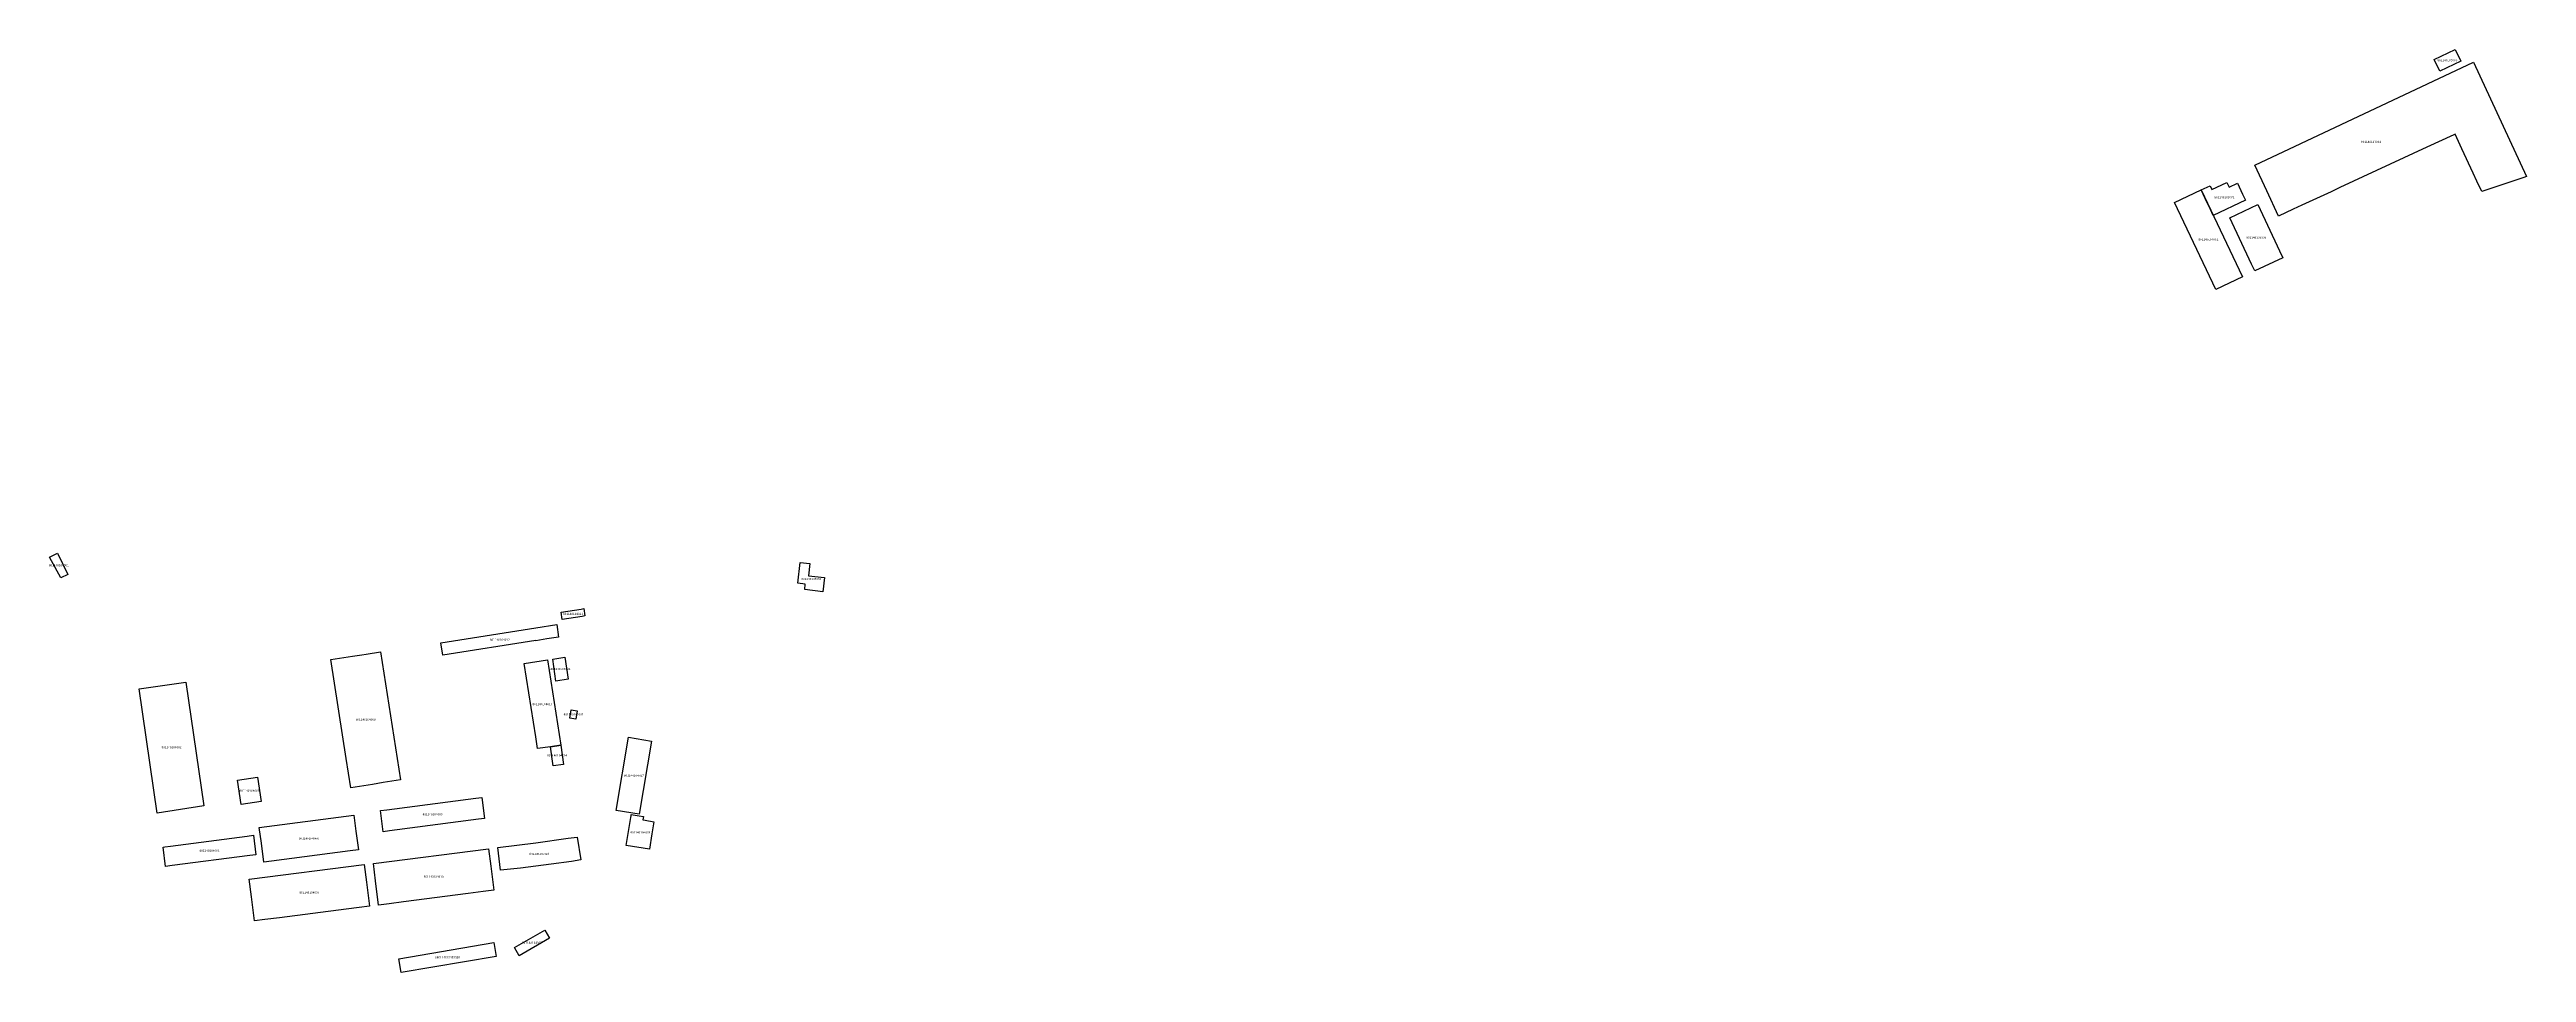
# Model space of a CAD drawing. Header units: inches. Extents: x 95398 to 167335, y 13830 to 47722.
# Drawn here: x 138290 to 139358, y 33584 to 33982 of the extents above; entities that cross this region are included whole.
import ezdxf
from ezdxf.enums import TextEntityAlignment as Align

# ---------------------------------------------------------------- set-up
doc = ezdxf.new("R2010")
doc.units = ezdxf.units.IN
doc.header["$MEASUREMENT"] = 0
doc.layers.add('一级水源保护区', color=7, linetype='Continuous')
doc.layers.add('一级水源保护区内违法建筑', color=7, linetype='Continuous')
doc.styles.add('宋体', font='')
doc.styles.get('宋体').set_extended_font_data('宋体')

msp = doc.modelspace()

# ---------------------------------------------------------------- linework, layer by layer
at = {"layer": '一级水源保护区', "color": 1, "linetype": 'Continuous', "lineweight": 25}
for points in [[(139335.5313, 33976.2931), (139358.3437, 33927.0977), (139357.2369, 33926.579), (139339.0986, 33920.5329), (139336.9845, 33925.1055), (139335.3907, 33928.5117), (139330.5313, 33938.9883), (139327.5937, 33945.3359), (139327.0781, 33945.0977), (139315.3907, 33939.6719), (139277.9063, 33922.2853), (139274.0783, 33920.5119), (139261.4219, 33914.6445), (139257.7501, 33912.9337), (139251.4219, 33910.0001), (139246.3751, 33920.8945), (139241.2345, 33931.9961)], [(139330.0001, 33976.7383), (139320.9689, 33972.4335), (139318.5625, 33977.4883), (139327.5937, 33981.7929)], [(139218.0625, 33921.2773), (139235.8751, 33883.8243), (139224.3907, 33878.3633), (139223.1093, 33881.0703), (139207.8751, 33913.1055), (139206.5781, 33915.8125)], [(139218.0625, 33921.2773), (139221.9219, 33923.1055), (139222.7345, 33921.3907), (139229.2187, 33924.4767), (139230.1719, 33922.4571), (139233.7657, 33924.1603), (139235.9375, 33919.3907), (139237.1563, 33916.8321), (139223.3125, 33910.2499), (139222.0939, 33912.8047), (139219.8439, 33917.5391)], [(139253.2969, 33892.0625), (139241.2187, 33886.3751), (139239.8283, 33889.3243), (139230.4375, 33909.2579), (139242.5157, 33914.9453), (139251.8907, 33895.0079)], [(138298.3437, 33755.5313), (138295.2031, 33753.9961), (138290.3907, 33762.9727), (138293.8595, 33764.6719)], [(138624.5179, 33754.2255), (138623.8699, 33747.9779), (138615.9751, 33748.9787), (138616.2225, 33751.3659), (138613.0397, 33751.6961), (138613.9681, 33760.6479), (138618.2153, 33760.2075), (138617.6685, 33754.9359)], [(138520.0937, 33737.4415), (138511.4845, 33736.1095), (138511.0001, 33739.2735), (138519.6095, 33740.6055), (138520.7031, 33740.7735), (138521.1877, 33737.6093)], [(138504.8437, 33727.7033), (138499.9999, 33726.9415), (138499.9999, 33726.9765), (138459.9063, 33720.6837), (138459.0625, 33726.0587), (138499.9999, 33732.4845), (138509.0937, 33733.9103), (138509.8907, 33728.4921)], [(138429.6875, 33665.0313), (138420.3595, 33663.5313), (138418.3281, 33676.1797), (138411.6719, 33718.8165), (138421.0469, 33720.2813), (138425.0157, 33720.9025), (138426.9689, 33721.2071), (138433.1407, 33722.1719), (138441.7657, 33666.9687), (138434.2499, 33665.7617)], [(138510.8087, 33681.9023), (138506.4375, 33681.2579), (138500.7501, 33680.4219), (138499.9999, 33685.4767), (138495.0313, 33717.0627), (138505.0313, 33718.6679)], [(138514.0157, 33710.3361), (138508.7501, 33709.4923), (138507.3281, 33719.0273), (138512.6095, 33719.8125)], [(138356.9689, 33655.7461), (138336.8595, 33652.5665), (138328.9845, 33706.1679), (138349.1249, 33709.1291)], [(138517.9153, 33696.6611), (138517.2955, 33693.1149), (138514.7345, 33693.5625), (138515.3543, 33697.1089)], [(138549.9241, 33683.6893), (138544.5891, 33652.1371), (138534.7291, 33653.8043), (138540.0641, 33685.3565)], [(138506.4375, 33681.2579), (138510.8087, 33681.9023), (138512.0263, 33673.6189), (138507.6043, 33672.9765)], [(138381.6719, 33657.6249), (138373.0469, 33656.3439), (138371.4845, 33666.7853), (138380.1095, 33668.0743)], [(138386.0627, 33631.8789), (138382.7813, 33631.4531), (138381.7187, 33639.6329), (138380.8281, 33646.4257), (138421.5781, 33651.7423), (138422.4843, 33644.8243), (138423.5313, 33636.7695), (138420.0469, 33636.3165)], [(138436.9845, 33644.9531), (138434.2813, 33644.5977), (138433.0781, 33653.6877), (138435.7813, 33654.0431), (138474.1875, 33659.0859), (138476.8281, 33659.4297), (138477.9531, 33650.3321), (138475.3749, 33649.9923)], [(138550.1249, 33643.6937), (138549.0315, 33637.0219), (138539.0313, 33638.6587), (138540.9845, 33650.6783), (138541.1185, 33651.4675), (138541.2171, 33652.0469), (138544.6095, 33651.4985), (138546.4219, 33651.2055), (138546.1563, 33649.7445), (138547.1877, 33649.5571), (138550.9687, 33648.8735)], [(138343.2969, 33630.0469), (138340.4219, 33629.6797), (138339.3437, 33638.0157), (138340.1407, 33638.1173), (138342.6095, 33638.4413), (138375.6563, 33642.7421), (138378.2657, 33643.0821), (138379.3751, 33634.6251), (138376.7501, 33634.2931)], [(138493.4567, 33628.8705), (138484.8923, 33628.0377), (138483.6563, 33637.7969), (138499.9999, 33639.8359), (138513.9375, 33641.7775), (138517.8907, 33642.3283), (138519.4531, 33632.4493), (138515.5001, 33631.8399), (138506.6171, 33630.6063), (138499.9999, 33629.6877)], [(138383.2187, 33606.7071), (138378.7189, 33606.1289), (138377.4063, 33616.5353), (138376.4531, 33624.1329), (138426.0783, 33630.4765), (138427.0469, 33622.8673), (138428.3751, 33612.4767), (138423.8439, 33611.9063), (138418.2499, 33611.1837), (138389.5157, 33607.5117)], [(138436.7657, 33613.5585), (138432.2813, 33612.9883), (138430.9687, 33623.3671), (138429.9999, 33630.9259), (138479.7187, 33637.2617), (138480.6719, 33629.7111), (138481.9999, 33619.3671), (138477.3907, 33618.7735), (138470.9533, 33617.9531), (138443.0313, 33614.3673)], [(138505.8907, 33598.7071), (138492.9195, 33591.1739), (138490.9105, 33594.6329), (138503.8819, 33602.1661)], [(138482.9073, 33590.8513), (138442.0557, 33583.9381), (138441.0511, 33589.8737), (138481.9029, 33596.7869)]]:
    msp.add_lwpolyline(points, close=True, dxfattribs=at)

# ---------------------------------------------------------------- texts
at = {"layer": '一级水源保护区内违法建筑', "color": 18, "true_color": 0x000000, "style": '宋体'}
for s, p in [('801140103005', (139324.2811, 33976.4782)), ('801140103004', (139291.3163, 33941.298)), ('801140103002', (139228.099, 33917.3925)), ('801140103001', (139221.23, 33899.1855)), ('801140103009', (139241.8617, 33900.023)), ('801140104001', (138294.3922, 33758.7333)), ('801140104050', (138618.8345, 33752.8626)), ('801140104021', (138516.0938, 33737.807)), ('801140104012', (138484.5129, 33726.6646)), ('801140104022', (138510.6756, 33714.0327)), ('801140104013', (138502.9168, 33698.877)), ('801140104051', (138516.3249, 33694.4769)), ('801140104008', (138426.7198, 33692.2407)), ('801140104002', (138342.9846, 33680.2661)), ('801140104014', (138509.2213, 33676.7962)), ('801140104005', (138376.5782, 33661.5723)), ('801140104027', (138542.3266, 33668.1118)), ('801140104009', (138455.5253, 33651.3775)), ('801140104006', (138402.1828, 33640.9627)), ('801140104028', (138545.0733, 33643.5888)), ('801140104003', (138359.3523, 33635.7236)), ('801140104016', (138501.5239, 33634.3382)), ('801140104010', (138456.0008, 33624.4992)), ('801140104007', (138402.4065, 33617.6695)), ('080114010400058', (138461.9792, 33589.7275)), ('801140104017', (138498.4006, 33596.035))]:
    msp.add_text(s, height=0.914402, dxfattribs=at).set_placement(p, align=Align.BOTTOM_CENTER)

doc.saveas('drawing.dxf')
